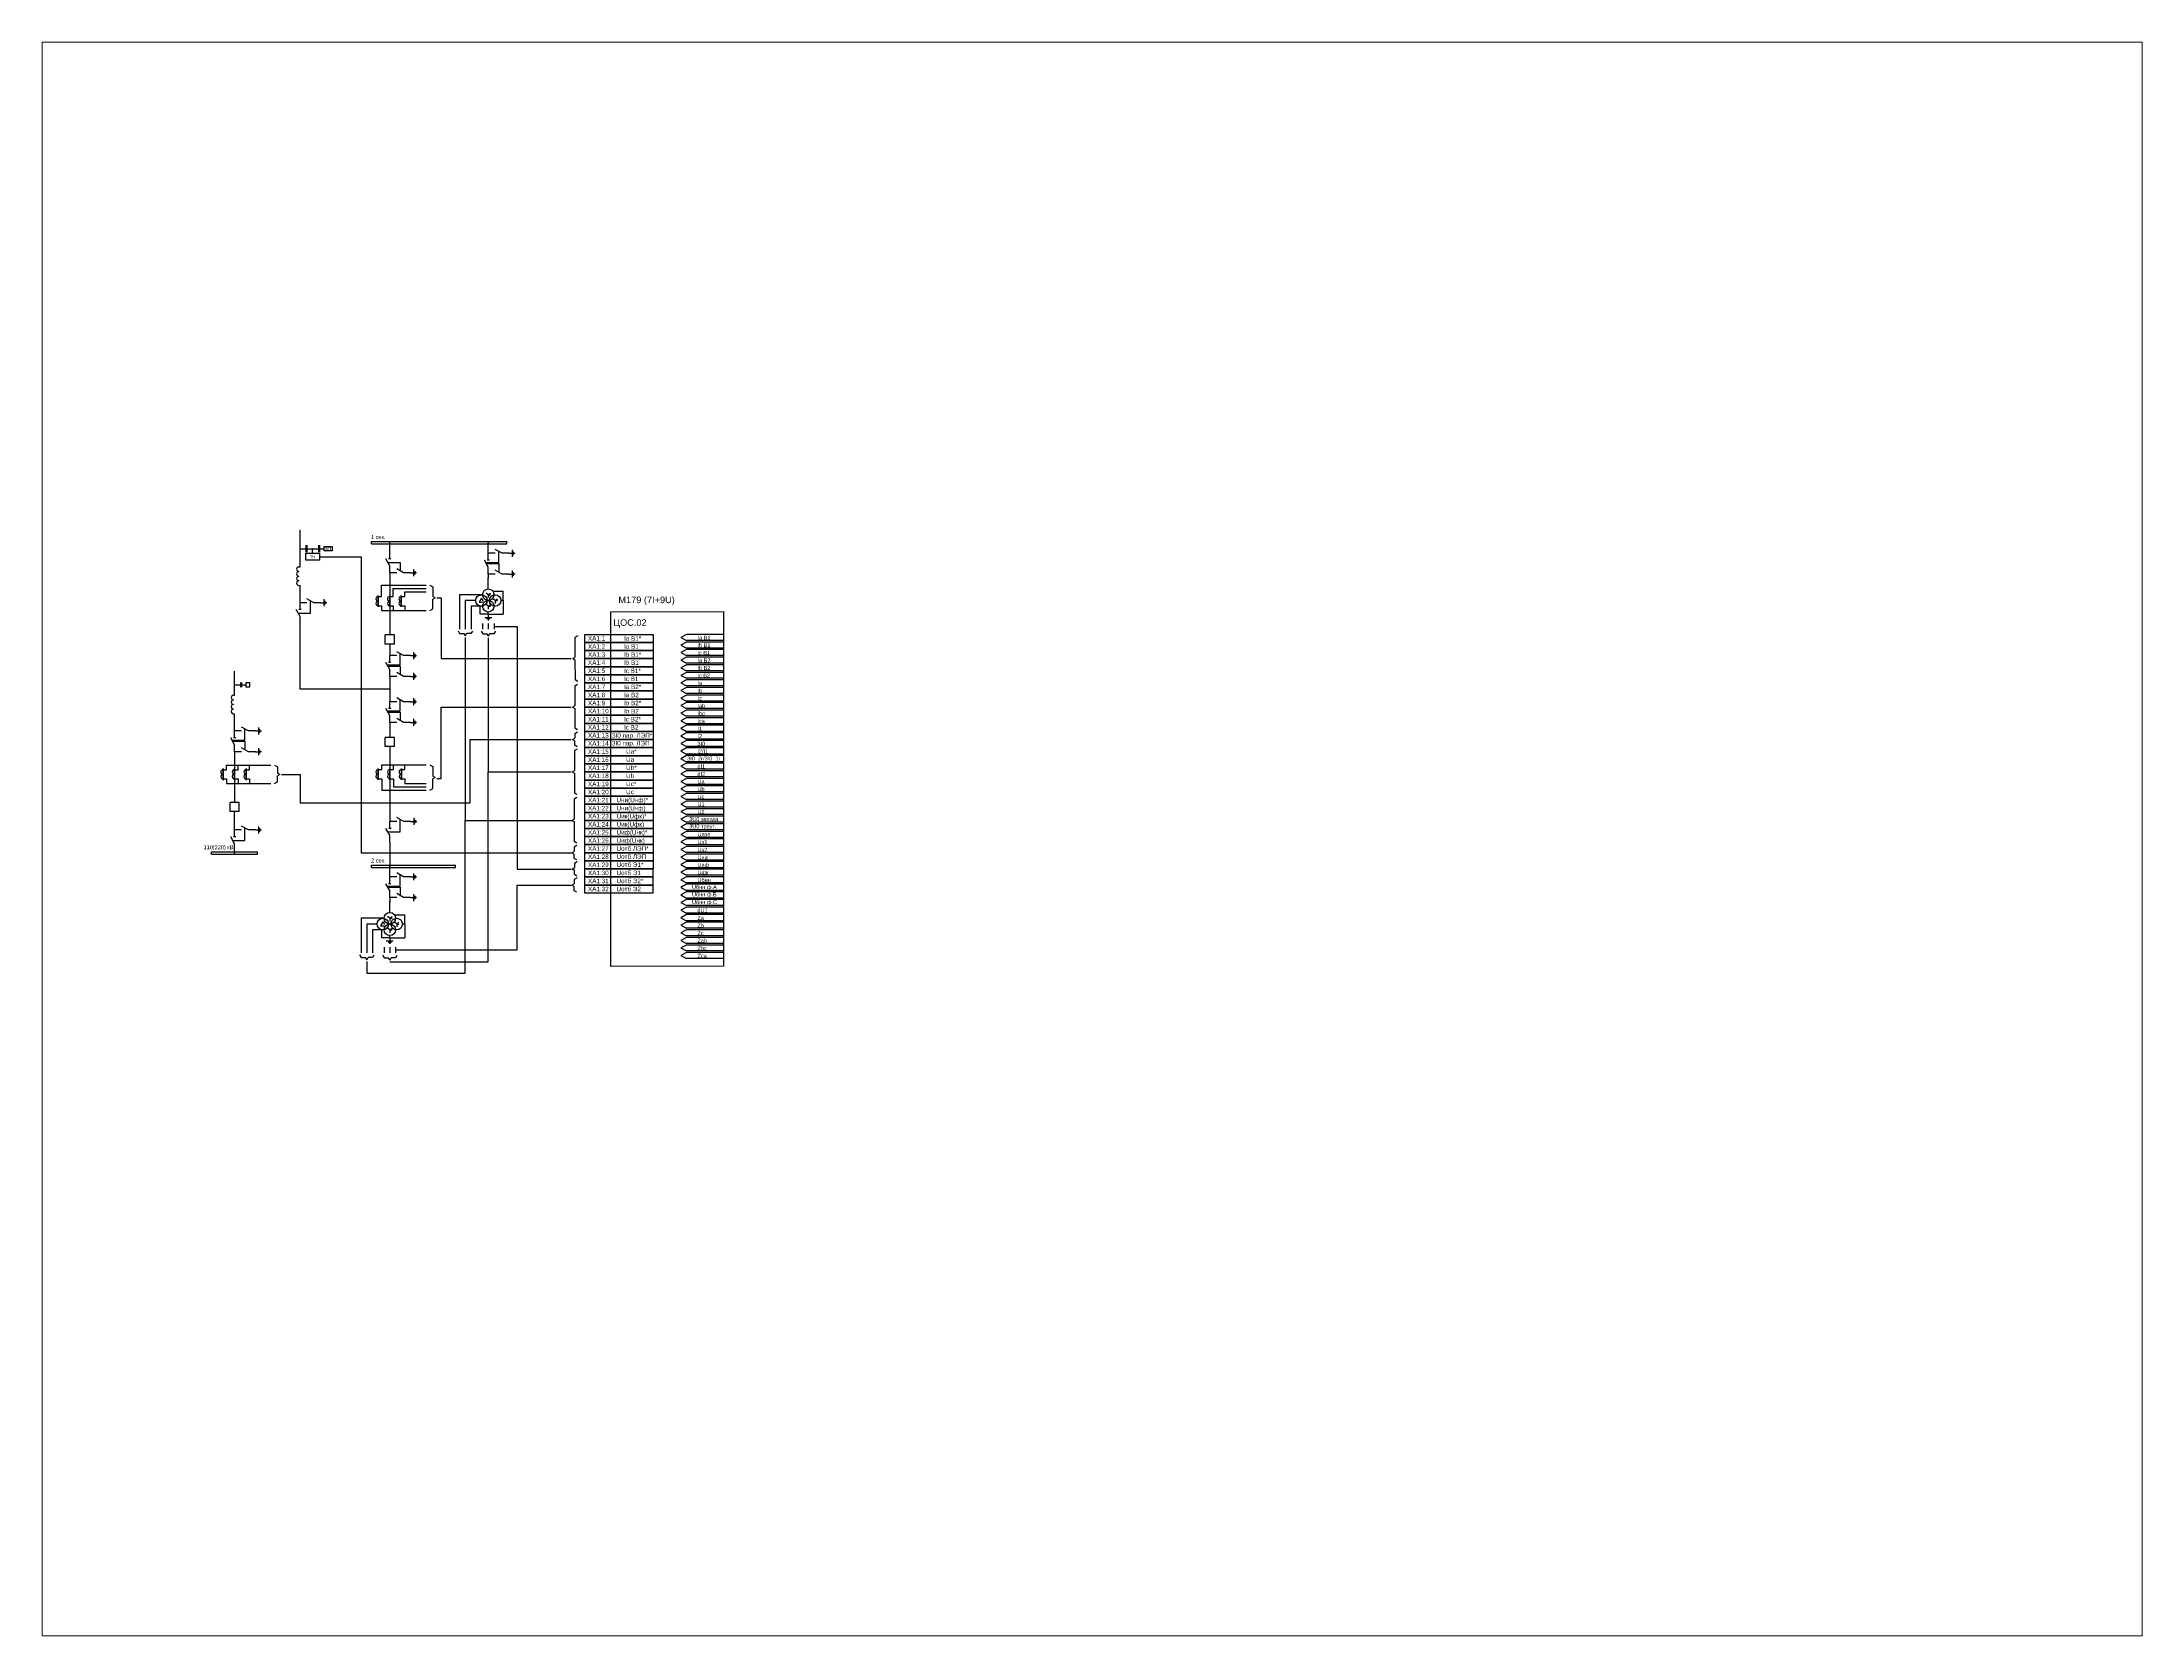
# Paper-space layout 'Лист2' of a CAD drawing. Header units: millimetres. Extents: x 26 to 231, y 20 to 176.
# The model-space entities are those that its viewports show. They can reach past a viewport. Long polylines and large blocks are cut down to what shows.
import ezdxf
from ezdxf.enums import TextEntityAlignment as Align

# ---------------------------------------------------------------- set-up
doc = ezdxf.new("R2010")
doc.units = ezdxf.units.MM
doc.linetypes.add('штриховая2', pattern=[9.525, 6.35, -3.175])
doc.layers.add('Основная', color=7, linetype='Continuous')
doc.styles.get("Standard").update_dxf_attribs({"font": 'arial.ttf'})
doc.styles.add('Вывод', font='tahoma.ttf', dxfattribs={"height": 2.5})
doc.styles.add('Компонент', font='ARIALN.TTF', dxfattribs={"height": 3.5})

# ---------------------------------------------------------------- blocks, each defined once
blk = doc.blocks.new('*U164')
at = {"layer": 'Основная', "color": 0}
for p, q in [((0, 0), (117.8, 0)), ((0, -2), (0, 0)), ((117.8, -2), (117.8, 0)), ((0, -2), (117.8, -2))]:
    blk.add_line(p, q, dxfattribs=at)
at = {"layer": 'Основная', "style": 'Компонент'}
blk.add_attdef('ОШ', text='', height=3.5, dxfattribs=at).set_placement((6, 4), align=Align.MIDDLE_CENTER)
blk = doc.blocks.new('*U24')
at = {"layer": 'Основная'}
for p, q in [((0, 0), (-8, 0)), ((-8, -8), (-8, 0)), ((0, -8), (0, 0)), ((0, -8), (-8, -8))]:
    blk.add_line(p, q, dxfattribs=at)
at = {"layer": 'Основная', "style": 'Компонент'}
blk.add_attdef('ОУ', text='', height=3.5, dxfattribs=at).set_placement((-15, -3), align=Align.MIDDLE_CENTER)
blk = doc.blocks.new('*U304')
at = {"layer": 'Основная', "color": 0}
blk.add_line((0, 0), (6, 3.4), dxfattribs=at)
blk = doc.blocks.new('*U21')
at = {"layer": 'Основная', "color": 0}
for p, q in [((-3, 0), (-9, 0)), ((9, 0), (3, 0))]:
    blk.add_line(p, q, dxfattribs=at)
at = {"layer": 'Основная', "ltscale": 0.25, "xscale": -1}
blk.add_blockref('*U304', (3, 0), dxfattribs=at)
at = {"layer": 'Основная'}
for tag, height, style, p in [('ОУ', 3.5, 'Компонент', (-25, 0)), ('В1', 2.5, 'Вывод', (-7, -2)), ('В2', 2.5, 'Вывод', (7, -2))]:
    blk.add_attdef(tag, text='', height=height, dxfattribs=dict(at, style=style)).set_placement(p, align=Align.MIDDLE_CENTER)
blk = doc.blocks.new('*U22')
at = {"layer": 'Основная'}
for p, q in [((-3, 0), (0, 0)), ((0, -3), (0, 3)), ((1, -1.5), (1, 1.5)), ((2, -0.5), (2, 0.5))]:
    blk.add_line(p, q, dxfattribs=at)
blk = doc.blocks.new('*U11')
at = {"layer": 'Основная', "color": 0}
blk.add_line((0, -1), (0, 1), dxfattribs=at)
blk = doc.blocks.new('*U20')
at = {"layer": 'Основная', "color": 0}
for p, q in [((0, 3), (0, 9)), ((0, -9), (0, -3))]:
    blk.add_line(p, q, dxfattribs=at)
at = {"ltscale": 0.25, "rotation": 89.99999999999999}
blk.add_blockref('*U11', (0, 3), dxfattribs=at)
at = {"layer": 'Основная', "ltscale": 0.25, "rotation": 89.99999999999999}
blk.add_blockref('*U304', (0, -3), dxfattribs=at)
at = {"layer": 'Основная'}
for tag, height, style, p in [('ОУ', 3.5, 'Компонент', (-12, 0)), ('В1', 2.5, 'Вывод', (2, 7)), ('В2', 2.5, 'Вывод', (2, -7))]:
    blk.add_attdef(tag, text='', height=height, dxfattribs=dict(at, style=style)).set_placement(p, align=Align.MIDDLE_CENTER)
blk = doc.blocks.new('*U31')
at = {"ltscale": 0.25, "const_width": 0.6}
blk.add_lwpolyline([(0, -0.3, 1), (0, 0.3, 1)], format="xyb", close=True, dxfattribs=at)
at = {"layer": 'Основная', "color": 0}
for p, q in [((0, 7), (0, 9)), ((0, 2), (0, 7)), ((0, 0), (0, 2))]:
    blk.add_line(p, q, dxfattribs=at)
blk = doc.blocks.new('*U30')
at = {"ltscale": 0.25}
for p, q in [((0, 8), (1, 8)), ((0, -8), (1, -8))]:
    blk.add_line(p, q, dxfattribs=at)
for centre, major_axis, start_param, end_param in [((0, -2), (-2, 0), 4.712389, 7.853982), ((0, 6), (0, -2), 3.141593, 6.283185), ((0, 2), (0, -2), 3.141593, 6.283185), ((0, -6), (-2, 0), 4.712389, 7.853982)]:
    blk.add_ellipse(centre, major_axis=major_axis, ratio=1, start_param=start_param, end_param=end_param, dxfattribs=at)
at = {"layer": 'Основная'}
for tag, height, style, p in [('ОУ', 3.5, 'Компонент', (-6, 0)), ('В1', 2.5, 'Вывод', (5, 6)), ('В2', 2.5, 'Вывод', (5, -6))]:
    blk.add_attdef(tag, text='', height=height, dxfattribs=dict(at, style=style)).set_placement(p, align=Align.MIDDLE_CENTER)
blk = doc.blocks.new('*U160')
at = {"layer": 'Основная', "color": 0}
for p, q in [((0, 0), (73, 0)), ((0, -2), (0, 0)), ((73, -2), (73, 0)), ((0, -2), (73, -2))]:
    blk.add_line(p, q, dxfattribs=at)
at = {"layer": 'Основная', "style": 'Компонент'}
blk.add_attdef('ОШ', text='', height=3.5, dxfattribs=at).set_placement((6, 4), align=Align.MIDDLE_CENTER)
blk = doc.blocks.new('*U32')
at = {"ltscale": 0.25}
for p, q in [((0, 4), (3, 4)), ((0, -4), (3, -4))]:
    blk.add_line(p, q, dxfattribs=at)
for centre, major_axis, start_param, end_param in [((0, -2), (-2, 0), 4.712389, 7.853982), ((0, 2), (0, -2), 3.141593, 6.283185)]:
    blk.add_ellipse(centre, major_axis=major_axis, ratio=1, start_param=start_param, end_param=end_param, dxfattribs=at)
at = {"layer": 'Основная', "color": 0, "lineweight": 50}
blk.add_line((0, -5), (0, 5), dxfattribs=at)
at = {"layer": 'Основная'}
for tag, height, style, p in [('ОУ', 3.5, 'Компонент', (-6, 0)), ('В1', 2.5, 'Вывод', (5, 6)), ('В2', 2.5, 'Вывод', (5, -6))]:
    blk.add_attdef(tag, text='', height=height, dxfattribs=dict(at, style=style)).set_placement(p, align=Align.MIDDLE_CENTER)
blk = doc.blocks.new('*U241')
at = {"ltscale": 0.25, "const_width": 0.6}
blk.add_lwpolyline([(0, -0.3, 1), (0, 0.3, 1)], format="xyb", close=True, dxfattribs=at)
at = {"layer": 'Основная', "color": 0}
for p, q in [((0, 7), (0, 9)), ((0, 2), (0, 7)), ((0, 0), (0, 2))]:
    blk.add_line(p, q, dxfattribs=at)
blk = doc.blocks.new('*U226')
at = {"ltscale": 0.25, "const_width": 0.6}
blk.add_lwpolyline([(0, 0.3, 1), (0, -0.3, 1)], format="xyb", close=True, dxfattribs=at)
at = {"layer": 'Основная', "color": 0}
for p, q in [((0, 0), (0, -2)), ((0, -2), (0, -2)), ((0, -2), (0, -4))]:
    blk.add_line(p, q, dxfattribs=at)
blk = doc.blocks.new('*U217')
at = {"ltscale": 0.35}
for p, q in [((0, 2), (-2, -1.5)), ((0, 2), (1.5, -0.5)), ((-2, -1.5), (1, -1.5))]:
    blk.add_line(p, q, dxfattribs=at)
blk.add_circle((0, 0), 5, dxfattribs=at)
at = {"ltscale": 0.35, "style": 'Компонент'}
blk.add_attdef('ОУ', text='', height=3.5, dxfattribs=at).set_placement((-3, 10), align=Align.MIDDLE_CENTER)
blk = doc.blocks.new('*U216')
at = {"ltscale": 0.35}
for q in [(-2, 1.5), (2, 1.5), (2, 0), (0, -2.5)]:
    blk.add_line((0, 0), q, dxfattribs=at)
blk.add_circle((0, 0), 5, dxfattribs=at)
at = {"ltscale": 0.35, "style": 'Компонент'}
blk.add_attdef('ОУ', text='', height=3.5, dxfattribs=at).set_placement((0, 8), align=Align.MIDDLE_CENTER)
blk = doc.blocks.new('*U223')
at = {"ltscale": 0.35}
for q in [(-2, 1.5), (2, 1.5), (2, 0), (0, -2.5)]:
    blk.add_line((0, 0), q, dxfattribs=at)
blk.add_circle((0, 0), 5, dxfattribs=at)
at = {"ltscale": 0.35, "style": 'Компонент'}
blk.add_attdef('ОУ', text='', height=3.5, dxfattribs=at).set_placement((-9, 8), align=Align.MIDDLE_CENTER)
blk = doc.blocks.new('*U244')
at = {"ltscale": 0.25, "const_width": 0.6}
blk.add_lwpolyline([(0.3, 0, 1), (-0.3, 0, 1)], format="xyb", close=True, dxfattribs=at)
at = {"layer": 'Основная', "color": 0}
for p, q in [((-5, 0), (-7, 0)), ((-2, 0), (-5, 0)), ((0, 0), (-2, 0))]:
    blk.add_line(p, q, dxfattribs=at)
blk = doc.blocks.new('*U242')
at = {"layer": 'Основная'}
for p, q in [((3, 0), (-3, 0)), ((0, 3), (0, 0)), ((1.5, -1), (-1.5, -1)), ((0.5, -2), (-0.5, -2))]:
    blk.add_line(p, q, dxfattribs=at)
blk = doc.blocks.new('*U243')
at = {"ltscale": 0.25, "const_width": 0.6}
blk.add_lwpolyline([(0, -0.3, 1), (0, 0.3, 1)], format="xyb", close=True, dxfattribs=at)
at = {"layer": 'Основная', "color": 0}
for p, q in [((0, 6), (0, 8)), ((0, 2), (0, 6)), ((0, 0), (0, 2))]:
    blk.add_line(p, q, dxfattribs=at)
blk = doc.blocks.new('*U351')
at = {"layer": 'Основная', "color": 0}
for p, q in [((0, 0), (40, 0)), ((0, -2), (0, 0)), ((40, -2), (40, 0)), ((0, -2), (40, -2))]:
    blk.add_line(p, q, dxfattribs=at)
at = {"layer": 'Основная', "style": 'Компонент'}
blk.add_attdef('ОШ', text='', height=3.5, dxfattribs=at).set_placement((6, 4), align=Align.MIDDLE_CENTER)
blk = doc.blocks.new('*U343')
at = {"ltscale": 0.25, "const_width": 0.6}
blk.add_lwpolyline([(0, -0.3, 1), (0, 0.3, 1)], format="xyb", close=True, dxfattribs=at)
at = {"layer": 'Основная', "color": 0}
for p, q in [((0, 4), (0, 6)), ((0, 2), (0, 4)), ((0, 0), (0, 2))]:
    blk.add_line(p, q, dxfattribs=at)
blk = doc.blocks.new('*U327')
at = {"ltscale": 0.25, "const_width": 0.6}
blk.add_lwpolyline([(0, -0.3, 1), (0, 0.3, 1)], format="xyb", close=True, dxfattribs=at)
at = {"layer": 'Основная', "color": 0}
for p, q in [((0, 14), (0, 16)), ((0, 2), (0, 14)), ((0, 0), (0, 2))]:
    blk.add_line(p, q, dxfattribs=at)
blk = doc.blocks.new('*U339')
at = {"ltscale": 0.25, "const_width": 0.6}
blk.add_lwpolyline([(0, 0.3, 1), (0, -0.3, 1)], format="xyb", close=True, dxfattribs=at)
at = {"layer": 'Основная', "color": 0}
for p, q in [((0, 0), (0, -2)), ((0, -2), (0, -42)), ((0, -42), (0, -44))]:
    blk.add_line(p, q, dxfattribs=at)

msp = doc.modelspace()

# ---------------------------------------------------------------- hatches: boundary and pattern name
h = msp.add_hatch(color=256)
h.dxf.hatch_style = 1
h.paths.add_polyline_path([(2497.3, 2637.7), (2496.8, 2635.8), (2497.3, 2635.8)])
h.paths.add_polyline_path([(2497.3, 2637.7), (2497.3, 2635.8), (2497.8, 2635.8)])
h = msp.add_hatch(color=256)
h.dxf.hatch_style = 1
h.paths.add_polyline_path([(2578.9, 2567, 1), (2577.7, 2567, 1)])
h = msp.add_hatch(color=256)
h.dxf.hatch_style = 1
h.paths.add_polyline_path([(2588.9, 2567, 1), (2587.7, 2567, 1)])
h = msp.add_hatch(color=256)
h.dxf.hatch_style = 1
h.paths.add_polyline_path([(2441.1, 2502.3, 1), (2439.9, 2502.3, 1)])
h = msp.add_hatch(color=256)
h.dxf.hatch_style = 1
h.paths.add_polyline_path([(2440.5, 2515.1), (2440, 2513.1), (2440.5, 2513.1)])
h.paths.add_polyline_path([(2440.5, 2515.1), (2440.5, 2513.1), (2441, 2513.1)])
h = msp.add_hatch(color=256)
h.dxf.hatch_style = 1
h.paths.add_polyline_path([(2444.1, 2432.6, 1), (2442.9, 2432.6, 1)])
h = msp.add_hatch(color=256)
h.dxf.hatch_style = 1
h.paths.add_polyline_path([(2454.1, 2432.6, 1), (2452.9, 2432.6, 1)])
h = msp.add_hatch(color=256)
h.dxf.hatch_style = 1
h.paths.add_polyline_path([(2579, 2432.8, 1), (2577.8, 2432.8, 1)])
h = msp.add_hatch(color=256)
h.dxf.hatch_style = 1
h.paths.add_polyline_path([(2589, 2432.8, 1), (2587.8, 2432.8, 1)])
h = msp.add_hatch(color=256)
h.dxf.hatch_style = 1
h.paths.add_polyline_path([(2661.5, 2426.8, 1), (2660.3, 2426.8, 1)])
h = msp.add_hatch(color=256)
h.dxf.hatch_style = 1
h.paths.add_polyline_path([(2444.1, 2416.6, 1), (2442.9, 2416.6, 1)])
h = msp.add_hatch(color=256)
h.dxf.hatch_style = 1
h.paths.add_polyline_path([(2454.1, 2416.6, 1), (2452.9, 2416.6, 1)])
h = msp.add_hatch(color=256)
h.dxf.hatch_style = 1
h.paths.add_polyline_path([(2641.5, 2384.6, 1), (2640.3, 2384.6, 1)])

# ---------------------------------------------------------------- linework, layer by layer
for p, q in [((2514.3, 2613.6), (2550.3, 2613.6)), ((2550.3, 2613.6), (2550.3, 2356.5)), ((2568.2, 2579), (2568.2, 2589)), ((2568.2, 2589), (2606.9, 2589)), ((2578.3, 2579), (2578.3, 2586)), ((2578.3, 2586), (2606.9, 2586)), ((2588.3, 2579), (2588.3, 2583)), ((2588.3, 2583), (2606.9, 2583)), ((2614.6, 2578), (2612.6, 2576.8)), ((2612.6, 2568.5), (2612.6, 2576.8)), ((2612.7, 2587.5), (2612.7, 2579.1)), ((2614.6, 2578), (2612.7, 2579.1)), ((2616.1, 2578), (2620, 2578)), ((2620, 2578), (2620, 2525.1)), ((2654.9, 2580.6), (2635.9, 2580.6)), ((2635.9, 2580.6), (2635.9, 2550.6)), ((2649.9, 2575.6), (2640.9, 2575.6)), ((2640.9, 2575.6), (2640.9, 2550.6)), ((2568.2, 2571), (2568.2, 2567)), ((2568.2, 2567), (2606.9, 2567)), ((2578.3, 2571), (2578.3, 2567)), ((2588.3, 2571), (2588.3, 2567)), ((2610.1, 2567), (2612.6, 2568.5)), ((2654.9, 2570.6), (2645.9, 2570.6)), ((2645.9, 2570.6), (2645.9, 2550.6)), ((2655.9, 2555.6), (2655.9, 2550.6)), ((2660.9, 2555.6), (2660.9, 2550.6)), ((2665.9, 2555.6), (2665.9, 2550.6)), ((2634.6, 2549.3), (2636, 2546.9)), ((2636, 2546.9), (2639.8, 2546.9)), ((2640.9, 2544.9), (2639.8, 2546.9)), ((2640.9, 2544.9), (2642.1, 2546.9)), ((2640.9, 2543.4), (2640.9, 2384.6)), ((2645.8, 2546.9), (2642.1, 2546.9)), ((2647.1, 2549.1), (2645.8, 2546.9)), ((2654.6, 2549.1), (2656, 2546.7)), ((2656, 2546.7), (2659.8, 2546.7)), ((2660.9, 2544.7), (2659.8, 2546.7)), ((2660.9, 2544.7), (2662.1, 2546.7)), ((2660.9, 2543.2), (2660.9, 2426.8)), ((2665.8, 2546.7), (2662.1, 2546.7)), ((2667.1, 2548.9), (2665.8, 2546.7)), ((2665.9, 2553.1), (2685.9, 2553.1)), ((2685.9, 2553.1), (2685.9, 2342.4)), ((2738.7, 2544.9), (2736.2, 2543.5)), ((2736.2, 2543.5), (2736.2, 2526.2)), ((2833.1, 2546.1), (2828.3, 2543.5)), ((2828.3, 2543.5), (2833.1, 2540.8)), ((2833.1, 2539.5), (2828.3, 2536.9)), ((2828.3, 2536.9), (2833.1, 2534.3)), ((2865.2, 2546.1), (2833.1, 2546.1)), ((2865.2, 2540.8), (2833.1, 2540.8)), ((2865.2, 2539.5), (2833.1, 2539.5)), ((2865.2, 2546.1), (2865.2, 2540.8)), ((2865.2, 2539.5), (2865.2, 2534.3)), ((2620, 2525.1), (2732.9, 2525.1)), ((2734.4, 2525.1), (2736.2, 2526.2)), ((2734.4, 2525.1), (2736.2, 2524)), ((2736.2, 2524), (2736.3, 2506.7)), ((2833.1, 2533), (2828.3, 2530.3)), ((2828.3, 2530.3), (2833.1, 2527.7)), ((2833.1, 2526.4), (2828.3, 2523.7)), ((2828.3, 2523.7), (2833.1, 2521.1)), ((2833.1, 2519.8), (2828.3, 2517.2)), ((2865.2, 2534.3), (2833.1, 2534.3)), ((2865.2, 2533), (2833.1, 2533)), ((2865.2, 2527.7), (2833.1, 2527.7)), ((2865.2, 2526.4), (2833.1, 2526.4)), ((2865.2, 2521.1), (2833.1, 2521.1)), ((2865.2, 2519.8), (2833.1, 2519.8)), ((2865.2, 2533), (2865.2, 2527.7)), ((2865.2, 2526.4), (2865.2, 2521.1)), ((2865.2, 2519.8), (2865.2, 2514.5)), ((2738.4, 2502.7), (2736, 2501.3)), ((2736, 2501.3), (2736, 2484.1)), ((2738.7, 2505.3), (2736.3, 2506.7)), ((2828.3, 2517.2), (2833.1, 2514.5)), ((2833.1, 2513.2), (2828.3, 2510.6)), ((2828.3, 2510.6), (2833.1, 2508)), ((2833.1, 2506.6), (2828.3, 2504)), ((2828.3, 2504), (2833.1, 2501.4)), ((2833.1, 2500.1), (2828.3, 2497.4)), ((2865.2, 2514.5), (2833.1, 2514.5)), ((2865.2, 2513.2), (2833.1, 2513.2)), ((2865.2, 2508), (2833.1, 2508)), ((2865.2, 2506.6), (2833.1, 2506.6)), ((2865.2, 2501.4), (2833.1, 2501.4)), ((2865.2, 2500.1), (2833.1, 2500.1)), ((2865.2, 2513.2), (2865.2, 2508)), ((2865.2, 2506.6), (2865.2, 2501.4)), ((2865.2, 2500.1), (2865.2, 2494.8)), ((2620, 2421), (2620, 2483)), ((2620, 2483), (2732.9, 2483)), ((2734.1, 2483), (2736, 2484.1)), ((2734.1, 2483), (2736, 2481.9)), ((2736, 2481.9), (2736, 2464.6)), ((2828.3, 2497.4), (2833.1, 2494.8)), ((2833.1, 2493.5), (2828.3, 2490.9)), ((2828.3, 2490.9), (2833.1, 2488.2)), ((2833.1, 2486.9), (2828.3, 2484.3)), ((2828.3, 2484.3), (2833.1, 2481.7)), ((2865.2, 2494.8), (2833.1, 2494.8)), ((2865.2, 2493.5), (2833.1, 2493.5)), ((2865.2, 2488.2), (2833.1, 2488.2)), ((2865.2, 2486.9), (2833.1, 2486.9)), ((2865.2, 2481.7), (2833.1, 2481.7)), ((2865.2, 2493.5), (2865.2, 2488.2)), ((2865.2, 2486.9), (2865.2, 2481.7)), ((2738.4, 2463.2), (2736, 2464.6)), ((2833.1, 2480.3), (2828.3, 2477.7)), ((2828.3, 2477.7), (2833.1, 2475.1)), ((2833.1, 2473.8), (2828.3, 2471.1)), ((2828.3, 2471.1), (2833.1, 2468.5)), ((2833.1, 2467.2), (2828.3, 2464.6)), ((2828.3, 2464.6), (2833.1, 2461.9)), ((2865.2, 2480.3), (2833.1, 2480.3)), ((2865.2, 2475.1), (2833.1, 2475.1)), ((2865.2, 2473.8), (2833.1, 2473.8)), ((2865.2, 2468.5), (2833.1, 2468.5)), ((2865.2, 2467.2), (2833.1, 2467.2)), ((2865.2, 2480.3), (2865.2, 2475.1)), ((2865.2, 2473.8), (2865.2, 2468.5)), ((2865.2, 2467.2), (2865.2, 2461.9)), ((2645.2, 2399.9), (2645.2, 2454.8)), ((2645.2, 2454.8), (2732.9, 2454.8)), ((2734, 2454.8), (2736, 2456)), ((2734, 2454.8), (2736, 2453.6)), ((2738.2, 2446.6), (2735.7, 2445.2)), ((2735.7, 2445.2), (2735.7, 2427.9)), ((2738.4, 2461.1), (2736, 2459.7)), ((2736, 2459.7), (2736, 2456)), ((2736, 2449.9), (2736, 2453.6)), ((2738.2, 2448.6), (2736, 2449.9)), ((2833.1, 2460.6), (2828.3, 2458)), ((2828.3, 2458), (2833.1, 2455.3)), ((2833.1, 2454), (2828.3, 2451.4)), ((2828.3, 2451.4), (2833.1, 2448.8)), ((2833.1, 2447.5), (2828.3, 2444.8)), ((2828.3, 2444.8), (2833.1, 2442.2)), ((2865.2, 2461.9), (2833.1, 2461.9)), ((2865.2, 2460.6), (2833.1, 2460.6)), ((2865.2, 2455.3), (2833.1, 2455.3)), ((2865.2, 2454), (2833.1, 2454)), ((2865.2, 2448.8), (2833.1, 2448.8)), ((2865.2, 2447.5), (2833.1, 2447.5)), ((2865.2, 2460.6), (2865.2, 2455.3)), ((2865.2, 2454), (2865.2, 2448.8)), ((2865.2, 2447.5), (2865.2, 2442.2)), ((2433.4, 2428.6), (2433.4, 2432.6)), ((2433.4, 2432.6), (2472, 2432.6)), ((2443.5, 2428.6), (2443.5, 2432.6)), ((2453.5, 2428.6), (2453.5, 2432.6)), ((2477.8, 2431.1), (2477.8, 2425.7)), ((2568.3, 2428.8), (2568.3, 2432.8)), ((2568.3, 2432.8), (2606.9, 2432.8)), ((2578.4, 2428.8), (2578.4, 2432.8)), ((2588.4, 2428.8), (2588.4, 2432.8)), ((2612.7, 2431.3), (2612.7, 2423)), ((2660.9, 2426.8), (2732.9, 2426.8)), ((2660.9, 2261.8), (2660.9, 2426.8)), ((2733.8, 2426.8), (2735.7, 2427.9)), ((2733.8, 2426.8), (2735.7, 2425.7)), ((2833.1, 2440.9), (2828.3, 2438.2)), ((2828.3, 2438.2), (2833.1, 2435.6)), ((2833.1, 2434.3), (2828.3, 2431.7)), ((2828.3, 2431.7), (2833.1, 2429)), ((2833.1, 2427.7), (2828.3, 2425.1)), ((2865.2, 2442.2), (2833.1, 2442.2)), ((2865.2, 2440.9), (2833.1, 2440.9)), ((2865.2, 2435.6), (2833.1, 2435.6)), ((2865.2, 2434.3), (2833.1, 2434.3)), ((2865.2, 2429), (2833.1, 2429)), ((2865.2, 2427.7), (2833.1, 2427.7)), ((2865.2, 2440.9), (2865.2, 2435.6)), ((2865.2, 2434.3), (2865.2, 2429)), ((2865.2, 2427.7), (2865.2, 2422.5)), ((2433.4, 2420.6), (2433.4, 2416.6)), ((2433.4, 2416.6), (2472, 2416.6)), ((2443.5, 2420.6), (2443.5, 2416.6)), ((2453.5, 2420.6), (2453.5, 2416.6)), ((2475.2, 2416.6), (2477.8, 2418.1)), ((2479.8, 2424.6), (2477.8, 2425.7)), ((2479.8, 2424.6), (2477.8, 2423.4)), ((2477.8, 2418.1), (2477.8, 2423.4)), ((2481.3, 2424.6), (2497.3, 2424.6)), ((2497.3, 2424.6), (2497.3, 2399.9)), ((2568.3, 2420.8), (2568.3, 2410.8)), ((2568.3, 2410.8), (2606.9, 2410.8)), ((2578.4, 2420.8), (2578.4, 2413.8)), ((2578.4, 2413.8), (2606.9, 2413.8)), ((2588.4, 2420.8), (2588.4, 2416.8)), ((2588.4, 2416.8), (2606.9, 2416.8)), ((2610.1, 2410.8), (2612.6, 2412.4)), ((2614.6, 2421.8), (2612.6, 2420.7)), ((2612.6, 2412.4), (2612.6, 2420.7)), ((2614.6, 2421.8), (2612.7, 2423)), ((2616.1, 2421), (2620, 2421)), ((2735.7, 2425.7), (2735.7, 2408.4)), ((2738.2, 2407), (2735.7, 2408.4)), ((2828.3, 2425.1), (2833.1, 2422.5)), ((2833.1, 2421.1), (2828.3, 2418.5)), ((2828.3, 2418.5), (2833.1, 2415.9)), ((2833.1, 2414.6), (2828.3, 2411.9)), ((2828.3, 2411.9), (2833.1, 2409.3)), ((2865.2, 2422.5), (2833.1, 2422.5)), ((2865.2, 2421.1), (2833.1, 2421.1)), ((2865.2, 2415.9), (2833.1, 2415.9)), ((2865.2, 2414.6), (2833.1, 2414.6)), ((2865.2, 2409.3), (2833.1, 2409.3)), ((2865.2, 2421.1), (2865.2, 2415.9)), ((2865.2, 2414.6), (2865.2, 2409.3)), ((2497.3, 2399.9), (2645.2, 2399.9)), ((2737.9, 2404.4), (2735.4, 2403)), ((2735.4, 2403), (2735.5, 2385.7)), ((2833.1, 2408), (2828.3, 2405.4)), ((2828.3, 2405.4), (2833.1, 2402.7)), ((2833.1, 2401.4), (2828.3, 2398.8)), ((2828.3, 2398.8), (2833.1, 2396.2)), ((2833.1, 2394.8), (2828.3, 2392.2)), ((2828.3, 2392.2), (2833.1, 2389.6)), ((2865.2, 2408), (2833.1, 2408)), ((2865.2, 2402.7), (2833.1, 2402.7)), ((2865.2, 2401.4), (2833.1, 2401.4)), ((2865.2, 2396.2), (2833.1, 2396.2)), ((2865.2, 2394.8), (2833.1, 2394.8)), ((2865.2, 2408), (2865.2, 2402.7)), ((2865.2, 2401.4), (2865.2, 2396.2)), ((2865.2, 2394.8), (2865.2, 2389.6)), ((2640.9, 2384.6), (2732.9, 2384.6)), ((2640.9, 2252), (2640.9, 2384.6)), ((2733.6, 2384.6), (2735.5, 2385.7)), ((2733.6, 2384.6), (2735.5, 2383.6)), ((2735.5, 2383.6), (2735.5, 2366.3)), ((2833.1, 2388.3), (2828.3, 2385.6)), ((2828.3, 2385.6), (2833.1, 2383)), ((2833.1, 2381.7), (2828.3, 2379.1)), ((2828.3, 2379.1), (2833.1, 2376.4)), ((2833.1, 2375.1), (2828.3, 2372.5)), ((2828.3, 2372.5), (2833.1, 2369.8)), ((2865.2, 2389.6), (2833.1, 2389.6)), ((2865.2, 2388.3), (2833.1, 2388.3)), ((2865.2, 2383), (2833.1, 2383)), ((2865.2, 2381.7), (2833.1, 2381.7)), ((2865.2, 2376.4), (2833.1, 2376.4)), ((2865.2, 2375.1), (2833.1, 2375.1)), ((2865.2, 2388.3), (2865.2, 2383)), ((2865.2, 2381.7), (2865.2, 2376.4)), ((2865.2, 2375.1), (2865.2, 2369.8)), ((2550.3, 2356.5), (2732.9, 2356.5)), ((2733.5, 2356.5), (2735.5, 2357.6)), ((2733.5, 2356.5), (2735.5, 2355.3)), ((2737.9, 2364.8), (2735.5, 2366.3)), ((2737.9, 2362.8), (2735.5, 2361.4)), ((2735.5, 2361.4), (2735.5, 2357.6)), ((2735.5, 2351.6), (2735.5, 2355.3)), ((2833.1, 2368.5), (2828.3, 2365.9)), ((2828.3, 2365.9), (2833.1, 2363.3)), ((2833.1, 2362), (2828.3, 2359.3)), ((2828.3, 2359.3), (2833.1, 2356.7)), ((2833.1, 2355.4), (2828.3, 2352.7)), ((2865.2, 2369.8), (2833.1, 2369.8)), ((2865.2, 2368.5), (2833.1, 2368.5)), ((2865.2, 2363.3), (2833.1, 2363.3)), ((2865.2, 2362), (2833.1, 2362)), ((2865.2, 2356.7), (2833.1, 2356.7)), ((2865.2, 2355.4), (2833.1, 2355.4)), ((2865.2, 2368.5), (2865.2, 2363.3)), ((2865.2, 2362), (2865.2, 2356.7)), ((2865.2, 2355.4), (2865.2, 2350.1)), ((2685.9, 2342.4), (2732.9, 2342.4)), ((2733.7, 2342.4), (2735.7, 2343.6)), ((2733.7, 2342.4), (2735.7, 2341.3)), ((2737.7, 2350.3), (2735.5, 2351.6)), ((2738.1, 2348.7), (2735.7, 2347.3)), ((2735.7, 2347.3), (2735.7, 2343.6)), ((2735.7, 2337.5), (2735.7, 2341.3)), ((2737.9, 2336.2), (2735.7, 2337.5)), ((2828.3, 2352.7), (2833.1, 2350.1)), ((2833.1, 2348.8), (2828.3, 2346.2)), ((2828.3, 2346.2), (2833.1, 2343.5)), ((2833.1, 2342.2), (2828.3, 2339.6)), ((2828.3, 2339.6), (2833.1, 2337)), ((2833.1, 2335.6), (2828.3, 2333)), ((2865.2, 2350.1), (2833.1, 2350.1)), ((2865.2, 2348.8), (2833.1, 2348.8)), ((2865.2, 2343.5), (2833.1, 2343.5)), ((2865.2, 2342.2), (2833.1, 2342.2)), ((2865.2, 2337), (2833.1, 2337)), ((2865.2, 2335.6), (2833.1, 2335.6)), ((2865.2, 2348.8), (2865.2, 2343.5)), ((2865.2, 2342.2), (2865.2, 2337)), ((2865.2, 2335.6), (2865.2, 2330.4)), ((2685.9, 2272.1), (2685.9, 2328.4)), ((2685.9, 2328.4), (2732.9, 2328.4)), ((2733.6, 2328.4), (2735.6, 2329.6)), ((2733.6, 2328.4), (2735.6, 2327.2)), ((2738, 2334.7), (2735.6, 2333.3)), ((2735.6, 2333.3), (2735.6, 2329.6)), ((2735.6, 2323.5), (2735.6, 2327.2)), ((2737.8, 2322.2), (2735.6, 2323.5)), ((2828.3, 2333), (2833.1, 2330.4)), ((2833.1, 2329.1), (2828.3, 2326.4)), ((2828.3, 2326.4), (2833.1, 2323.8)), ((2833.1, 2322.5), (2828.3, 2319.9)), ((2828.3, 2319.9), (2833.1, 2317.2)), ((2865.2, 2330.4), (2833.1, 2330.4)), ((2865.2, 2329.1), (2833.1, 2329.1)), ((2865.2, 2323.8), (2833.1, 2323.8)), ((2865.2, 2322.5), (2833.1, 2322.5)), ((2865.2, 2317.2), (2833.1, 2317.2)), ((2865.2, 2329.1), (2865.2, 2323.8)), ((2865.2, 2322.5), (2865.2, 2317.2)), ((2569.3, 2299.6), (2550.3, 2299.6)), ((2550.3, 2299.6), (2550.3, 2269.6)), ((2833.1, 2315.9), (2828.3, 2313.3)), ((2828.3, 2313.3), (2833.1, 2310.7)), ((2833.1, 2309.3), (2828.3, 2306.7)), ((2828.3, 2306.7), (2833.1, 2304.1)), ((2833.1, 2302.8), (2828.3, 2300.1)), ((2828.3, 2300.1), (2833.1, 2297.5)), ((2865.2, 2315.9), (2833.1, 2315.9)), ((2865.2, 2310.7), (2833.1, 2310.7)), ((2865.2, 2309.3), (2833.1, 2309.3)), ((2865.2, 2304.1), (2833.1, 2304.1)), ((2865.2, 2302.8), (2833.1, 2302.8)), ((2865.2, 2315.9), (2865.2, 2310.7)), ((2865.2, 2309.3), (2865.2, 2304.1)), ((2865.2, 2302.8), (2865.2, 2297.5)), ((2564.3, 2294.6), (2555.3, 2294.6)), ((2555.3, 2294.6), (2555.3, 2269.6)), ((2569.3, 2289.6), (2560.3, 2289.6)), ((2560.3, 2289.6), (2560.3, 2269.6)), ((2833.1, 2296.2), (2828.3, 2293.6)), ((2828.3, 2293.6), (2833.1, 2290.9)), ((2833.1, 2289.6), (2828.3, 2287)), ((2828.3, 2287), (2833.1, 2284.3)), ((2833.1, 2283), (2828.3, 2280.4)), ((2865.2, 2297.5), (2833.1, 2297.5)), ((2865.2, 2296.2), (2833.1, 2296.2)), ((2865.2, 2290.9), (2833.1, 2290.9)), ((2865.2, 2289.6), (2833.1, 2289.6)), ((2865.2, 2284.3), (2833.1, 2284.3)), ((2865.2, 2283), (2833.1, 2283)), ((2865.2, 2296.2), (2865.2, 2290.9)), ((2865.2, 2289.6), (2865.2, 2284.3)), ((2865.2, 2283), (2865.2, 2277.8)), ((2549.1, 2267.9), (2550.5, 2265.5)), ((2550.5, 2265.5), (2554.2, 2265.5)), ((2555.4, 2263.5), (2554.2, 2265.5)), ((2555.4, 2263.5), (2556.5, 2265.5)), ((2560.3, 2265.5), (2556.5, 2265.5)), ((2561.5, 2267.7), (2560.3, 2265.5)), ((2569.1, 2267.7), (2570.5, 2265.3)), ((2570.3, 2274.6), (2570.3, 2269.6)), ((2570.5, 2265.3), (2574.2, 2265.3)), ((2575.4, 2263.3), (2574.2, 2265.3)), ((2575.3, 2274.6), (2575.3, 2269.6)), ((2575.4, 2263.3), (2576.5, 2265.3)), ((2580.3, 2265.3), (2576.5, 2265.3)), ((2580.3, 2274.6), (2580.3, 2269.6)), ((2580.3, 2272.1), (2685.9, 2272.1)), ((2581.5, 2267.4), (2580.3, 2265.3)), ((2828.3, 2280.4), (2833.1, 2277.8)), ((2833.1, 2276.4), (2828.3, 2273.8)), ((2828.3, 2273.8), (2833.1, 2271.2)), ((2833.1, 2269.9), (2828.3, 2267.2)), ((2828.3, 2267.2), (2833.1, 2264.6)), ((2865.2, 2277.8), (2833.1, 2277.8)), ((2865.2, 2276.4), (2833.1, 2276.4)), ((2865.2, 2271.2), (2833.1, 2271.2)), ((2865.2, 2269.9), (2833.1, 2269.9)), ((2865.2, 2264.6), (2833.1, 2264.6)), ((2865.2, 2276.4), (2865.2, 2271.2)), ((2865.2, 2269.9), (2865.2, 2264.6)), ((2555.4, 2262), (2555.4, 2252)), ((2555.4, 2252), (2640.9, 2252)), ((2575.4, 2261.8), (2660.9, 2261.8))]:
    msp.add_line(p, q)
at = {"ltscale": 0.25, "const_width": 0.6}
for points in [[(2497, 2620.6, 1), (2497.6, 2620.6, 1)], [(2508, 2620.6, 1), (2508.6, 2620.6, 1)], [(2575, 2625.7, 1), (2575.6, 2625.7, 1)], [(2660.6, 2625.7, 1), (2661.2, 2625.7, 1)], [(2575, 2599.7, 1), (2575.6, 2599.7, 1)], [(2575, 2527.7, 1), (2575.6, 2527.7, 1)], [(2575, 2509.7, 1), (2575.6, 2509.7, 1)], [(2575, 2498.7, 1), (2575.6, 2498.7, 1)], [(2575, 2487.7, 1), (2575.6, 2487.7, 1)], [(2575, 2469.7, 1), (2575.6, 2469.7, 1)], [(2575.1, 2383.7, 1), (2575.7, 2383.7, 1)], [(2575.1, 2344.8, 1), (2575.7, 2344.8, 1)]]:
    msp.add_lwpolyline(points, format="xyb", close=True, dxfattribs=at)
for points in [[(2610.1, 2589), (2612.7, 2587.5)], [(2475.2, 2432.6), (2477.8, 2431.1)], [(2610.1, 2432.8), (2612.7, 2431.3)]]:
    msp.add_lwpolyline(points)
for points in [[(2767.3, 2565.8), (2865.2, 2565.9), (2865.2, 2257.9), (2767.3, 2257.8)], [(2744.9, 2546.1), (2804.1, 2546.1), (2804.1, 2539.1), (2744.9, 2539.1)], [(2744.9, 2539.1), (2804.1, 2539.1), (2804.1, 2532.1), (2744.9, 2532.1)], [(2744.9, 2532.1), (2804.1, 2532.1), (2804.1, 2525.1), (2744.9, 2525.1)], [(2744.9, 2525.1), (2804.1, 2525.1), (2804.1, 2518.1), (2744.9, 2518.1)], [(2744.9, 2518.1), (2804.1, 2518.1), (2804.1, 2511), (2744.9, 2511)], [(2744.9, 2511), (2804.1, 2511), (2804.1, 2504), (2744.9, 2504)], [(2744.9, 2504), (2804.1, 2504), (2804.1, 2497), (2744.9, 2497)], [(2744.9, 2497), (2804.1, 2497), (2804.1, 2490), (2744.9, 2490)], [(2744.9, 2490), (2804.1, 2490), (2804.1, 2482.9), (2744.9, 2482.9)], [(2744.9, 2482.9), (2804.1, 2482.9), (2804.1, 2475.9), (2744.9, 2475.9)], [(2744.9, 2475.9), (2804.1, 2475.9), (2804.1, 2468.9), (2744.9, 2468.9)], [(2744.9, 2468.9), (2804.1, 2468.9), (2804.1, 2461.9), (2744.9, 2461.9)], [(2744.9, 2461.9), (2804.1, 2461.9), (2804.1, 2454.9), (2744.9, 2454.9)], [(2744.9, 2454.9), (2804.1, 2454.9), (2804.1, 2447.8), (2744.9, 2447.8)], [(2744.9, 2447.8), (2804.1, 2447.8), (2804.1, 2440.8), (2744.9, 2440.8)], [(2744.9, 2440.8), (2804.1, 2440.8), (2804.1, 2433.8), (2744.9, 2433.8)], [(2744.9, 2433.8), (2804.1, 2433.8), (2804.1, 2426.8), (2744.9, 2426.8)], [(2744.9, 2426.8), (2804.1, 2426.8), (2804.1, 2419.7), (2744.9, 2419.7)], [(2744.9, 2419.7), (2804.1, 2419.7), (2804.1, 2412.7), (2744.9, 2412.7)], [(2744.9, 2412.7), (2804.1, 2412.7), (2804.1, 2405.7), (2744.9, 2405.7)], [(2744.9, 2405.7), (2804.1, 2405.7), (2804.1, 2398.7), (2744.9, 2398.7)], [(2744.9, 2398.7), (2804.1, 2398.7), (2804.1, 2391.6), (2744.9, 2391.6)], [(2744.9, 2391.6), (2804.1, 2391.6), (2804.1, 2384.6), (2744.9, 2384.6)], [(2744.9, 2384.6), (2804.1, 2384.6), (2804.1, 2377.6), (2744.9, 2377.6)], [(2744.9, 2377.6), (2804.1, 2377.6), (2804.1, 2370.6), (2744.9, 2370.6)], [(2744.9, 2370.6), (2804.1, 2370.6), (2804.1, 2363.6), (2744.9, 2363.6)], [(2744.9, 2363.6), (2804.1, 2363.6), (2804.1, 2356.5), (2744.9, 2356.5)], [(2744.9, 2356.5), (2804.1, 2356.5), (2804.1, 2349.5), (2744.9, 2349.5)], [(2744.9, 2349.5), (2804.1, 2349.5), (2804.1, 2342.5), (2744.9, 2342.5)], [(2744.9, 2342.5), (2803.8, 2342.5), (2803.8, 2335.5), (2744.9, 2335.5)], [(2744.9, 2335.5), (2803.8, 2335.5), (2803.8, 2328.4), (2744.9, 2328.4)], [(2744.9, 2328.4), (2803.8, 2328.4), (2803.8, 2321.4), (2744.9, 2321.4)]]:
    msp.add_lwpolyline(points, close=True)
at = {"layer": 'Основная'}
for points in [[(2497.3, 2604.7), (2497.3, 2636.7)], [(2497, 2620.6), (2502.3, 2620.6)], [(2502.3, 2623.6), (2502.3, 2617.6)], [(2503.3, 2623.6), (2503.3, 2617.6)], [(2503.3, 2620.6), (2513.3, 2620.6)], [(2508.3, 2616.6), (2508.3, 2620.6)], [(2513.3, 2623.6), (2513.3, 2617.6)], [(2514.3, 2623.6), (2514.3, 2617.6)], [(2514.3, 2620.6), (2518.3, 2620.6)], [(2575.3, 2617.7), (2575.3, 2625.7)], [(2575.3, 2599.7), (2575.3, 2545.7)], [(2660.9, 2585.6), (2660.9, 2595.6)], [(2497.3, 2582.7), (2497.3, 2588.7)], [(2664.9, 2583.6), (2673.9, 2583.6)], [(2673.9, 2575.6), (2671.9, 2575.6)], [(2673.9, 2575.6), (2673.9, 2563.6)], [(2575.3, 2498.7), (2497.3, 2498.7), (2497.3, 2555.7)], [(2660.9, 2563.6), (2660.9, 2565.6)], [(2660.9, 2563.6), (2673.9, 2563.6)], [(2575.3, 2537.7), (2575.3, 2527.7)], [(2440.5, 2493.3), (2440.5, 2514.1)], [(2440.5, 2502.3), (2445.5, 2502.3)], [(2445.5, 2504.3), (2445.5, 2500.3)], [(2446.5, 2504.3), (2446.5, 2500.3)], [(2446.5, 2502.3), (2450.5, 2502.3)], [(2575.3, 2509.7), (2575.3, 2487.7)], [(2440.5, 2471.3), (2440.5, 2477.3)], [(2575.3, 2469.7), (2575.3, 2456.7)], [(2575.4, 2448.7), (2575.4, 2383.7)], [(2575.4, 2365.7), (2575.4, 2344.8)], [(2575.3, 2304.6), (2575.3, 2314.6)], [(2579.3, 2302.6), (2588.3, 2302.6)], [(2575.3, 2282.6), (2575.3, 2284.6)], [(2575.3, 2282.6), (2588.3, 2282.6)], [(2588.3, 2294.6), (2586.3, 2294.6)], [(2588.3, 2294.6), (2588.3, 2282.6)]]:
    msp.add_lwpolyline(points, dxfattribs=at)
for points in [[(2502.3, 2616.6), (2514.3, 2616.6), (2514.3, 2610.6), (2502.3, 2610.6)], [(2518.3, 2622.6), (2525.3, 2622.6), (2525.3, 2618.6), (2518.3, 2618.6)], [(2450.5, 2504.3), (2453.5, 2504.3), (2453.5, 2500.3), (2450.5, 2500.3)]]:
    msp.add_lwpolyline(points, close=True, dxfattribs=at)
at = {"layer": 'Основная', "linetype": 'штриховая2', "ltscale": 0.5}
for points in [[(2658.6, 2608.6), (2669.9, 2608.6), (2669.9, 2618.3)], [(2573.6, 2608.7), (2584.3, 2608.7), (2584.3, 2601.4)], [(2659.2, 2607.6), (2669.9, 2607.6), (2669.9, 2600.3)], [(2495.6, 2564.7), (2506.3, 2564.7), (2506.3, 2575.4)], [(2573, 2519.7), (2584.3, 2519.7), (2584.3, 2529.4)], [(2573.6, 2518.7), (2584.3, 2518.7), (2584.3, 2511.4)], [(2573, 2479.7), (2584.3, 2479.7), (2584.3, 2489.4)], [(2438.2, 2454.3), (2449.5, 2454.3), (2449.5, 2464)], [(2573.6, 2478.7), (2584.3, 2478.7), (2584.3, 2471.4)], [(2438.8, 2453.3), (2449.5, 2453.3), (2449.5, 2446)], [(2438.8, 2367.3), (2449.5, 2367.3), (2449.5, 2378)], [(2573.7, 2374.7), (2584.4, 2374.7), (2584.4, 2385.4)], [(2573, 2327.6), (2584.3, 2327.6), (2584.3, 2337.4)], [(2573.6, 2326.6), (2584.3, 2326.6), (2584.3, 2319.4)]]:
    msp.add_lwpolyline(points, dxfattribs=at)
at = {"layer": 'Основная', "ltscale": 100}
for points in [[(2653.9, 2563.6), (2653.9, 2570.6)], [(2568.3, 2282.6), (2568.3, 2289.6)]]:
    msp.add_lwpolyline(points, dxfattribs=at)

# ---------------------------------------------------------------- block references
at = {"layer": 'Основная', "ltscale": 0.25}
for name, p, values in [('*U164', (2559.3, 2626.7), {'ОШ': '1 сек.'}), ('*U351', (2420.5, 2357.3), {'ОШ': '110(220) кВ'}), ('*U160', (2559.4, 2345.8), {'ОШ': '2 сек.'})]:
    msp.add_blockref(name, p, dxfattribs=at).add_auto_attribs(values)
for name, p in [('*U20', (2575.3, 2608.7)), ('*U20', (2660.9, 2607.6)), ('*U241', (2660.9, 2616.6)), ('*U21', (2669.9, 2616.6)), ('*U22', (2681.9, 2616.6)), ('*U21', (2584.3, 2599.7)), ('*U22', (2596.3, 2599.7)), ('*U226', (2660.9, 2598.6)), ('*U21', (2669.9, 2598.6)), ('*U22', (2681.9, 2598.6)), ('*U20', (2497.3, 2564.7)), ('*U31', (2497.3, 2573.7)), ('*U21', (2506.3, 2573.7)), ('*U22', (2518.3, 2573.7)), ('*U32', (2565.2, 2575)), ('*U32', (2575.3, 2575)), ('*U32', (2585.3, 2575)), ('*U243', (2673.9, 2575.6)), ('*U244', (2660.9, 2563.6)), ('*U242', (2660.9, 2560.6)), ('*U24', (2579.3, 2545.7)), ('*U20', (2575.3, 2518.7)), ('*U21', (2584.3, 2527.7)), ('*U22', (2596.3, 2527.7)), ('*U21', (2584.3, 2509.7)), ('*U22', (2596.3, 2509.7)), ('*U20', (2575.3, 2478.7)), ('*U21', (2584.3, 2487.7)), ('*U22', (2596.3, 2487.7)), ('*U31', (2440.5, 2462.3)), ('*U21', (2449.5, 2462.3)), ('*U22', (2461.5, 2462.3)), ('*U21', (2584.3, 2469.7)), ('*U22', (2596.3, 2469.7)), ('*U20', (2440.5, 2453.3)), ('*U339', (2440.5, 2444.3)), ('*U21', (2449.5, 2444.3)), ('*U22', (2461.5, 2444.3)), ('*U24', (2579.4, 2456.7)), ('*U32', (2430.4, 2424.6)), ('*U32', (2440.5, 2424.6)), ('*U32', (2450.5, 2424.6)), ('*U32', (2565.3, 2424.8)), ('*U32', (2575.4, 2424.8)), ('*U32', (2585.4, 2424.8)), ('*U24', (2444.5, 2400.3)), ('*U327', (2440.5, 2376.3)), ('*U20', (2440.5, 2367.3)), ('*U21', (2449.5, 2376.3)), ('*U22', (2461.5, 2376.3)), ('*U20', (2575.4, 2374.7)), ('*U21', (2584.4, 2383.7)), ('*U22', (2596.4, 2383.7)), ('*U343', (2440.5, 2356.3)), ('*U20', (2575.3, 2326.6)), ('*U241', (2575.3, 2335.6)), ('*U21', (2584.3, 2335.6)), ('*U22', (2596.3, 2335.6)), ('*U226', (2575.3, 2317.6)), ('*U21', (2584.3, 2317.6)), ('*U22', (2596.3, 2317.6)), ('*U243', (2588.3, 2294.6)), ('*U244', (2575.3, 2282.6)), ('*U242', (2575.3, 2279.6))]:
    msp.add_blockref(name, p, dxfattribs=at)
at = {"layer": 'Основная', "ltscale": 0.35}
for name, p in [('*U30', (2496.3, 2596.7)), ('*U217', (2654.9, 2575.6)), ('*U223', (2660.9, 2580.6)), ('*U216', (2660.9, 2570.6)), ('*U216', (2666.9, 2575.6)), ('*U30', (2439.5, 2485.3)), ('*U217', (2569.3, 2294.6)), ('*U223', (2575.3, 2299.6)), ('*U216', (2581.3, 2294.6)), ('*U216', (2575.3, 2289.6))]:
    msp.add_blockref(name, p, dxfattribs=at)

# ---------------------------------------------------------------- texts
for s, height, p in [('M179 (7I+9U)', 5.714, (2773.9, 2573.3)), ('ЦОС.02', 5.71, (2769.5, 2553.6)), ('XA1:1', 3.93, (2747.5, 2540.8)), ('XA1:2', 3.93, (2747.5, 2533.7)), ('Ia В1*', 3.93, (2778.8, 2540.7)), ('Ia В1', 3.93, (2778.8, 2533.7)), ('Ia В1', 3.45, (2842.6, 2541.6)), ('Ib В1', 3.45, (2842.6, 2535)), ('XA1:3', 3.93, (2747.5, 2526.7)), ('XA1:4', 3.93, (2747.5, 2519.7)), ('Ib В1*', 3.93, (2778.8, 2526.7)), ('Ib В1', 3.93, (2778.8, 2519.7)), ('Ic В1', 3.45, (2842.6, 2528.4)), ('Ia В2', 3.45, (2842.6, 2521.8)), ('Ib В2', 3.45, (2842.6, 2515.3)), ('XA1:5', 3.93, (2747.5, 2512.7)), ('XA1:6', 3.93, (2747.5, 2505.6)), ('XA1:7', 3.93, (2747.5, 2498.6)), ('Ic В1*', 3.93, (2778.8, 2512.6)), ('Ic В1', 3.93, (2778.8, 2505.6)), ('Ia В2*', 3.93, (2778.8, 2498.6)), ('Ic В2', 3.45, (2842.6, 2508.7)), ('Ia', 3.45, (2842.6, 2502.1)), ('XA1:8', 3.93, (2747.5, 2491.6)), ('XA1:9', 3.93, (2747.5, 2484.6)), ('XA1:10', 3.93, (2747.5, 2477.6)), ('Ia В2', 3.93, (2778.8, 2491.6)), ('Ib В2*', 3.93, (2778.8, 2484.6)), ('Ib В2', 3.93, (2778.8, 2477.5)), ('Ib', 3.45, (2842.6, 2495.5)), ('Ic', 3.45, (2842.6, 2489)), ('Iab', 3.45, (2842.6, 2482.4)), ('XA1:11', 3.93, (2747.5, 2470.5)), ('XA1:12', 3.93, (2747.5, 2463.5)), ('Ic В2*', 3.93, (2778.8, 2470.5)), ('Ic В2', 3.93, (2778.8, 2463.5)), ('Ibc', 3.45, (2842.6, 2475.8)), ('Ica', 3.45, (2842.6, 2469.2)), ('I1', 3.45, (2842.6, 2462.7)), ('XA1:13', 3.93, (2747.5, 2456.5)), ('XA1:14', 3.93, (2747.5, 2449.5)), ('XA1:15', 3.93, (2747.5, 2442.4)), ('3I0 пар. ЛЭП', 3.926, (2768.3, 2449.7)), ('3I0 пар. ЛЭП*', 3.926, (2768.4, 2456.4)), ('Ua*', 3.93, (2780.6, 2442.5)), ('3I0', 3.45, (2842.6, 2449.5)), ('I2', 3.45, (2842.6, 2456.1)), ('I2/I1', 3.45, (2842.6, 2442.9)), ('XA1:16', 3.93, (2747.5, 2435.4)), ('XA1:17', 3.93, (2747.5, 2428.4)), ('Ua', 3.93, (2780.6, 2435.5)), ('Ub*', 3.93, (2780.6, 2428.4)), ('3I0_2г/3I0_1г', 3.45, (2833.7, 2436.7)), ('dI1', 3.45, (2842.6, 2429.8)), ('dI2', 3.45, (2842.6, 2423.2)), ('XA1:18', 3.93, (2747.5, 2421.4)), ('XA1:19', 3.93, (2747.5, 2414.3)), ('XA1:20', 3.93, (2747.5, 2407.3)), ('Ub', 3.93, (2780.6, 2421.4)), ('Uc*', 3.93, (2780.6, 2414.4)), ('Uc', 3.93, (2780.6, 2407.4)), ('Ua', 3.45, (2842.6, 2416.6)), ('Ub', 3.45, (2842.6, 2410)), ('XA1:21', 3.93, (2747.5, 2400.3)), ('XA1:22', 3.93, (2747.5, 2393.3)), ('XA1:23', 3.93, (2747.5, 2386.3)), ('Uни(Uнф)*', 3.93, (2772.3, 2400.4)), ('Uни(Uнф)', 3.93, (2772.3, 2393.3)), ('Uик(Uфк)*', 3.93, (2772.3, 2386.3)), ('Uc', 3.45, (2842.6, 2403.5)), ('U1', 3.45, (2842.6, 2396.9)), ('U2', 3.45, (2842.6, 2390.3)), ('XA1:24', 3.93, (2747.5, 2379.2)), ('XA1:25', 3.93, (2747.5, 2372.2)), ('Uик(Uфк)', 3.93, (2772.3, 2379.3)), ('Uиф(Uнк)*', 3.93, (2772.3, 2372.3)), ('3U0 звезда', 3.45, (2835.4, 2384)), ('3U0 треуг.', 3.45, (2835.5, 2377.7)), ('Uлэп', 3.45, (2842.6, 2370.6)), ('XA1:26', 3.93, (2747.5, 2365.2)), ('XA1:27', 3.93, (2747.5, 2358.2)), ('XA1:28', 3.93, (2747.5, 2351.1)), ('Uиф(Uнк)', 3.93, (2772.3, 2365.2)), ('Uотб ЛЭП*', 3.93, (2772.3, 2358.2)), ('Uотб ЛЭП', 3.93, (2772.3, 2351.2)), ('Uэ1', 3.45, (2842.6, 2364)), ('Uэ2', 3.45, (2842.6, 2357.4)), ('Uни', 3.45, (2842.6, 2350.8)), ('XA1:29', 3.93, (2747.5, 2344.1)), ('XA1:30', 3.93, (2747.5, 2337.1)), ('Uотб Э1*', 3.93, (2772.3, 2344.2)), ('Uотб Э1', 3.93, (2772.3, 2337.1)), ('Uиф', 3.45, (2842.6, 2344.3)), ('Uфк', 3.45, (2842.6, 2337.7)), ('XA1:31', 3.93, (2747.5, 2330.1)), ('XA1:32', 3.93, (2747.5, 2323.1)), ('Uотб Э2*', 3.93, (2772.3, 2330.1)), ('Uотб Э2', 3.93, (2772.3, 2323.1)), ('Uбнн ф.А', 3.45, (2837.9, 2325)), ('Uбнн ф.B', 3.45, (2837.9, 2318.6)), ('Uбнн', 3.45, (2842.6, 2331.1)), ('Uбнн ф.C', 3.45, (2837.9, 2311.9)), ('Za', 3.45, (2842.6, 2298.2)), ('dU1', 3.45, (2842.6, 2304.8)), ('Zb', 3.45, (2842.6, 2291.6)), ('Zc', 3.45, (2842.6, 2285.1)), ('Zab', 3.45, (2842.6, 2278.5)), ('Zbc', 3.45, (2842.6, 2271.9)), ('Zca', 3.45, (2842.6, 2265.3))]:
    msp.add_text(s, height=height).set_placement(p)
at = {"layer": 'Основная', "char_height": 2.5, "attachment_point": 5}
for s, insert, width in [('ТН', (2508.3, 2613.6), 12), ('ФП', (2521.8, 2620.6), 7)]:
    msp.add_mtext(s, dxfattribs=dict(at, insert=insert, width=width))

psp = doc.layouts.new('Лист2')

# ---------------------------------------------------------------- viewports
at = {"layer": '0'}
psp.add_viewport(center=(128.5, 97.5), size=(205.6, 156), view_center_point=(3185.39, 2368.46), view_height=1384.3392, dxfattribs=at)

doc.saveas('drawing.dxf')
